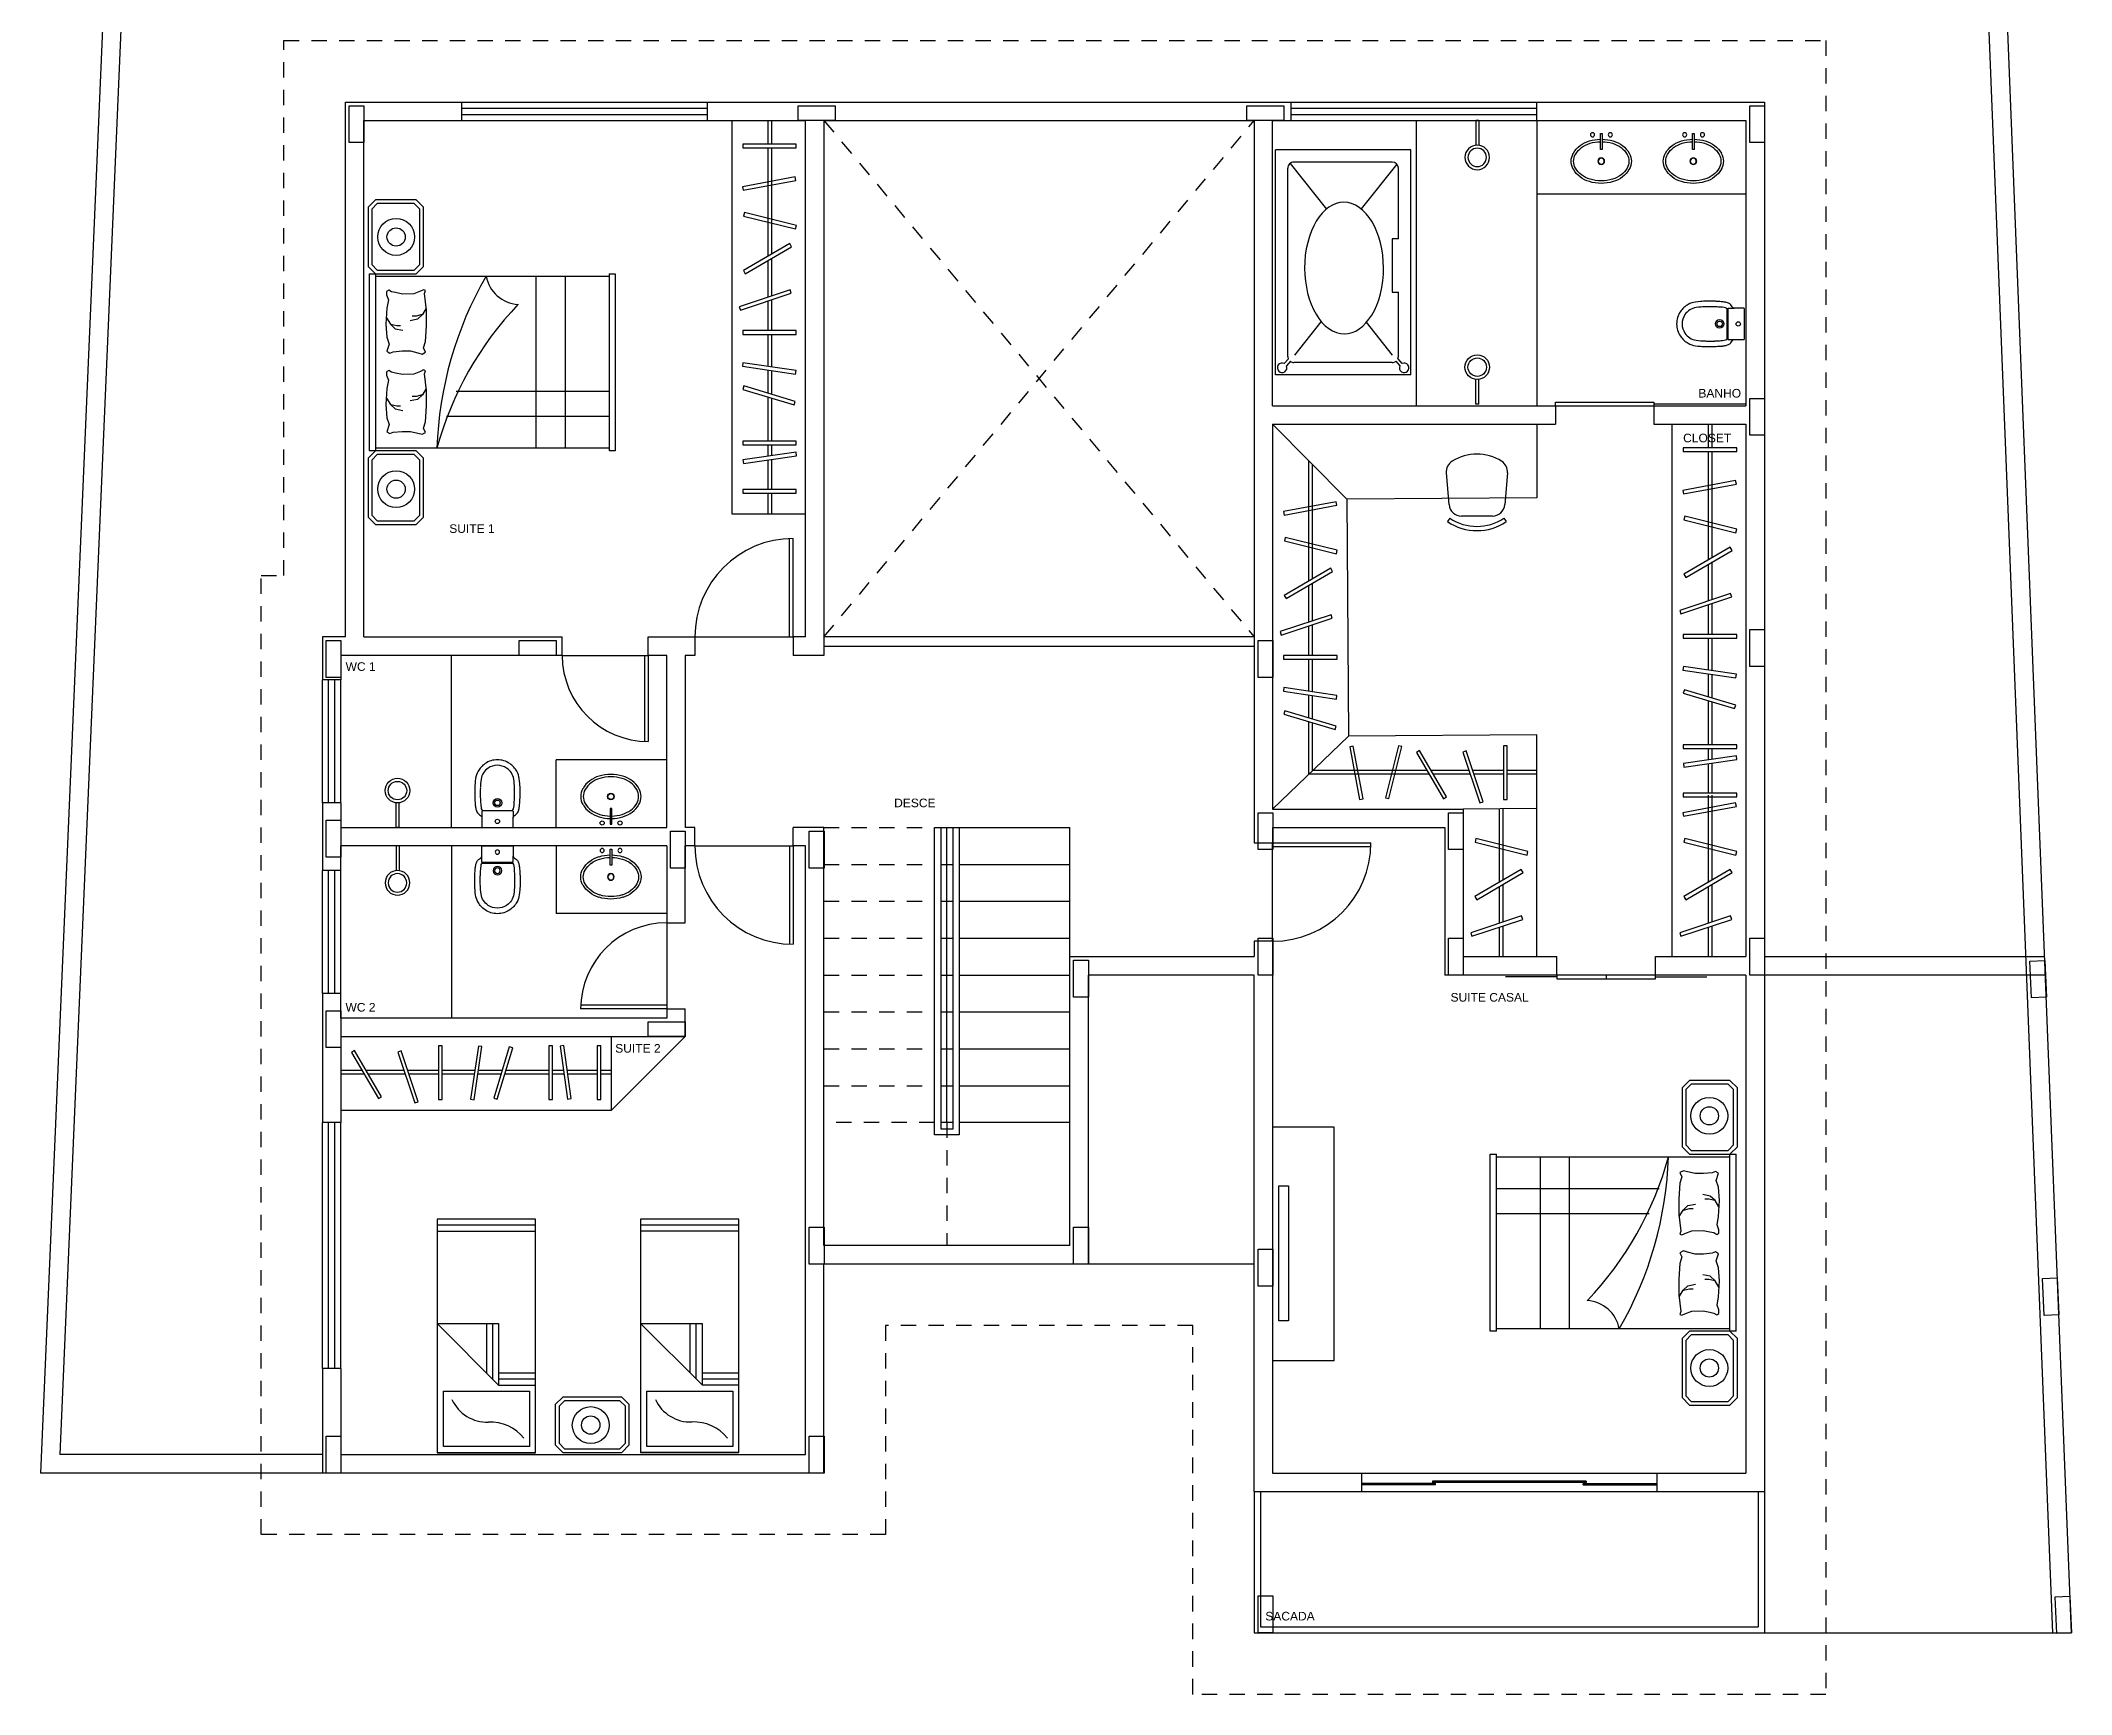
# Model space of a CAD drawing. Header units: millimetres. Extents: x 2822.4 to 2879.8, y 452.9 to 486.4.
# Drawn here: x 2843.5 to 2860.02, y 460.89 to 474.34 of the extents above; entities that cross this region are included whole.
import ezdxf

# ---------------------------------------------------------------- set-up
doc = ezdxf.new("R2010")
doc.units = ezdxf.units.MM
doc.linetypes.add('HIDDEN', pattern=[9.525, 6.35, -3.175])
doc.linetypes.add('HIDDEN2', pattern=[0.1875, 0.125, -0.0625])
for name, color, linetype in [('A-ALVENARIA', 252, 'Continuous'), ('A-esquadrias', 253, 'Continuous'), ('A-MOBILIÁRIO', 251, 'Continuous'), ('A-projeção', 253, 'HIDDEN'), ('A-TEXTO', 7, 'Continuous')]:
    doc.layers.add(name, color=color, linetype=linetype)
doc.styles.get("Standard").update_dxf_attribs({"font": 'arial.ttf'})

msp = doc.modelspace()

# ---------------------------------------------------------------- texts
at = {"layer": 'A-TEXTO'}
for s, p in [('BANHO', (2856.981, 471.435)), ('CLOSET', (2856.857, 471.071)), ('SUITE 1', (2846.82, 470.334)), ('WC 1', (2845.977, 469.212)), ('DESCE', (2850.439, 468.103)), ('WC 2', (2845.976, 466.441)), ('SUITE CASAL', (2854.965, 466.522)), ('SUITE 2', (2848.17, 466.107)), ('SACADA', (2853.458, 461.489))]:
    msp.add_text(s, height=0.07, dxfattribs=at).set_placement(p)

# ---------------------------------------------------------------- blocks, each defined once
blk = doc.blocks.new('Bacia01')
at = {"layer": 'A-MOBILIÁRIO'}
blk.add_line((0.135, -0.122), (0.135, 0.122), dxfattribs=at)
blk.add_lwpolyline([(0.551, 0, 0.151271), (0.52, 0.1, 0.125962), (0.457, 0.158, 0.09008), (0.398, 0.178), (0.378, 0.18), (0.358, 0.182, 0.004685), (0.331, 0.184, 0.00925), (0.317, 0.184, 0.000115), (0.279, 0.184, 0.002343), (0.278, 0.185, 0.000782), (0.265, 0.185, 0.001444), (0.258, 0.185, 0.004804), (0.247, 0.184, 0.005206), (0.238, 0.184, 0.005188), (0.229, 0.183, 0.002211), (0.207, 0.182, 0.001932), (0.199, 0.181, 0.000736), (0.178, 0.18, 0.008336), (0.173, 0.179, 0.001408), (0.158, 0.177, 0.000457), (0.153, 0.176, 0.054722), (0.144, 0.174, 0.029037), (0.128, 0.168, 0.123774), (0.098, 0.138, -0.261182), (0.082, 0.128), (0.005, 0.128, 0.439555), (0, 0.123), (0, 0), (0, -0.123, 0.439555), (0.005, -0.128), (0.082, -0.128, -0.261182), (0.098, -0.138, 0.123774), (0.128, -0.168, 0.029037), (0.144, -0.174, 0.054722), (0.153, -0.176, 0.000457), (0.158, -0.177, 0.001408), (0.173, -0.179, 0.008336), (0.178, -0.18, 0.000736), (0.199, -0.181, 0.001932), (0.207, -0.182, 0.002211), (0.229, -0.183, 0.005188), (0.238, -0.184, 0.005206), (0.247, -0.184, 0.004804), (0.258, -0.185, 0.001444), (0.265, -0.185, 0.000782), (0.278, -0.185, 0.002343), (0.279, -0.184, 0.000115), (0.317, -0.184, 0.00925), (0.331, -0.184, 0.004685), (0.358, -0.182), (0.378, -0.18), (0.398, -0.178, 0.09008), (0.457, -0.158, 0.125962), (0.52, -0.1, 0.151271)], format="xyb", close=True, dxfattribs=at)
for points in [[(0.135, 0.122, 0.385098), (0.13, 0.128), (0.129, 0.128), (0.082, 0.128)], [(0.506, 0, 0.152133), (0.483, 0.075, 0.000372), (0.483, 0.075, 0.213243), (0.392, 0.133), (0.373, 0.136), (0.354, 0.137, 0.00456), (0.329, 0.139, 0.00925), (0.317, 0.139, 0.000115), (0.279, 0.14, 0.002343), (0.277, 0.14, 0.000782), (0.265, 0.14, 0.001444), (0.258, 0.14, 0.004804), (0.248, 0.14, 0.005206), (0.24, 0.139, 0.005188), (0.232, 0.139, 0.002211), (0.211, 0.137, 0.001932), (0.203, 0.137, 0.000736), (0.181, 0.135, 0.008336), (0.178, 0.135, 0.002483), (0.152, 0.131, 0.380805), (0.139, 0.117), (0.139, 0), (0.139, -0.117, 0.380805), (0.152, -0.131, 0.002483), (0.178, -0.135, 0.008336), (0.181, -0.135, 0.000736), (0.203, -0.137, 0.001932), (0.211, -0.137, 0.002211), (0.232, -0.139, 0.005188), (0.24, -0.139, 0.005206), (0.248, -0.14, 0.004804), (0.258, -0.14, 0.001444), (0.265, -0.14, 0.000782), (0.277, -0.14, 0.002343), (0.279, -0.14, 0.000115), (0.317, -0.139, 0.00925), (0.329, -0.139, 0.00456), (0.354, -0.137), (0.373, -0.136), (0.392, -0.133, 0.213243), (0.483, -0.075, 0.000372), (0.483, -0.075, 0.152133), (0.506, 0)], [(0.135, -0.122, -0.385098), (0.13, -0.128), (0.129, -0.128), (0.082, -0.128)]]:
    blk.add_lwpolyline(points, format="xyb", dxfattribs=at)
for centre, radius in [((0.05, 0), 0.0175), ((0.201, 0), 0.035), ((0.201, 0), 0.0225)]:
    blk.add_circle(centre, radius, dxfattribs=at)
blk = doc.blocks.new('Chuveiro02')
at = {"layer": 'A-MOBILIÁRIO'}
for p, q in [((-0.013, 0), (0.012, 0)), ((-0.013, 0), (-0.013, -0.201)), ((0.012, 0), (0.012, -0.201))]:
    blk.add_line(p, q, dxfattribs=at)
for radius in [0.1, 0.075]:
    blk.add_circle((0, -0.3), radius, dxfattribs=at)
blk = doc.blocks.new('LAVEMBUT')
at = {"layer": 'A-MOBILIÁRIO'}
for p, q in [((0.8, 21.6), (-0.5, 21.6)), ((-0.5, 21.6), (-0.5, 8.7)), ((0.8, 8.7), (0.8, 21.6)), ((-0.5, 8.7), (0.8, 8.7))]:
    blk.add_line(p, q, dxfattribs=at)
for centre, radius in [((-7.2, 20.6), 1.69), ((7.3, 20.6), 1.69), ((0.2, -0.9), 2.74), ((0.2, -0.9), 2.44)]:
    blk.add_circle(centre, radius, dxfattribs=at)
for centre, radius, start, end in [((0.2, -16.2), 33.2, 91.1974, 106.9261), ((0.2, -16.2), 33.2, 73.0739, 88.8344), ((-10.9, -0.9), 13.4, 150.5861, 180), ((-5.6, -3.9), 19.5, 126.3045, 150.5861), ((-10.9, -0.9), 11.4, 150.5861, 180), ((-5.6, -3.9), 17.5, 126.3045, 150.5861), ((-2.1, -8.7), 25.4, 106.9261, 126.3045), ((-2.1, -8.7), 23.4, 106.9261, 126.3045), ((0.2, -16.2), 31.2, 91.2741, 106.9261), ((0.2, -16.2), 31.2, 73.0739, 88.7598), ((2.4, -8.7), 23.4, 53.6955, 73.0739), ((2.4, -8.7), 25.4, 53.6955, 73.0739), ((5.9, -3.9), 17.5, 29.4139, 53.6955), ((5.9, -3.9), 19.5, 29.4139, 53.6955), ((11.3, -0.9), 11.4, 0, 29.4139), ((11.3, -0.9), 13.4, 0, 29.4139), ((-10.9, -0.9), 13.4, 180, 209.4139), ((-5.6, 2.1), 19.5, 209.4139, 233.6955), ((-10.9, -0.9), 11.4, 180, 209.4139), ((-5.6, 2.1), 17.5, 209.4139, 233.6955), ((-2.1, 6.8), 25.4, 233.6955, 253.0739), ((-2.1, 6.8), 23.4, 233.6955, 253.0739), ((0.2, 14.3), 31.2, 253.0739, 270), ((0.2, 14.3), 31.2, 270, 286.9261), ((2.4, 6.8), 23.4, 286.9261, 306.3045), ((2.4, 6.8), 25.4, 286.9261, 306.3045), ((5.9, 2.1), 17.5, 306.3045, 330.5861), ((5.9, 2.1), 19.5, 306.3045, 330.5861), ((11.3, -0.9), 11.4, 330.5861, 0), ((11.3, -0.9), 13.4, 330.5861, 0), ((0.2, 14.3), 33.2, 253.0739, 270), ((0.2, 14.3), 33.2, 270, 286.9261)]:
    blk.add_arc(centre, radius, start, end, dxfattribs=at)
blk = doc.blocks.new('Cadeira_002')
at = {"layer": 'A-MOBILIÁRIO'}
for p, q in [((-0.913, -0.027), (-0.399, -0.072)), ((-0.213, -0.274), (-0.213, -0.776)), ((-0.179, -0.085), (-0.123, -0.047)), ((-0.913, -1.023), (-0.399, -0.979)), ((-0.179, -0.965), (-0.123, -1.004))]:
    blk.add_line(p, q, dxfattribs=at)
for centre, radius, start, end in [((-0.45, -0.525), 0.768, 148.407, 211.593), ((-0.931, -0.23), 0.203, 85.0303, 148.407), ((-0.416, -0.274), 0.203, 0, 85.0303), ((-0.822, -0.525), 0.779, 325.6197, 34.3803), ((-0.822, -0.525), 0.847, 325.6197, 34.3803), ((-0.931, -0.821), 0.203, 211.593, 274.9697), ((-0.416, -0.776), 0.203, 274.9697, 0)]:
    blk.add_arc(centre, radius, start, end, dxfattribs=at)
blk = doc.blocks.new('cama')
at = {"layer": 'A-MOBILIÁRIO'}
for p, q in [((1.98, -0.01), (0.54, -0.01)), ((0.54, -0.06), (0.54, -0.01)), ((1.98, -0.06), (0.54, -0.06)), ((0.56, -1.96), (0.56, -0.06)), ((1.96, -0.06), (1.96, -1.96)), ((1.98, -0.01), (1.98, -0.06)), ((0.818, -1.96), (0.818, -0.637)), ((1.023, -1.96), (1.023, -0.717)), ((1.96, -1.364), (0.56, -1.364)), ((1.96, -1.602), (0.56, -1.602)), ((1.98, -1.96), (0.54, -1.96)), ((0.54, -2.01), (0.54, -1.96)), ((1.98, -1.96), (1.98, -2.01)), ((1.98, -2.01), (0.54, -2.01))]:
    blk.add_line(p, q, dxfattribs=at)
for points in [[(0, -0.45), (0.48, -0.45), (0.54, -0.39), (0.54, -0.06), (0.48, 0), (0, 0), (-0.06, -0.06), (-0.06, -0.39)], [(0.015, -0.42), (0.465, -0.42), (0.51, -0.375), (0.51, -0.075), (0.465, -0.03), (0.015, -0.03), (-0.03, -0.075), (-0.03, -0.375)], [(2.04, -0.45), (2.52, -0.45), (2.58, -0.39), (2.58, -0.06), (2.52, 0), (2.04, 0), (1.98, -0.06), (1.98, -0.39)], [(2.055, -0.42), (2.505, -0.42), (2.55, -0.375), (2.55, -0.075), (2.505, -0.03), (2.055, -0.03), (2.01, -0.075), (2.01, -0.375)]]:
    blk.add_lwpolyline(points, close=True, dxfattribs=at)
for points in [[(0.754, -0.171), (0.695, -0.153), (0.68, -0.178), (0.692, -0.205), (0.698, -0.276), (0.698, -0.344), (0.683, -0.405), (0.674, -0.439), (0.689, -0.467), (0.723, -0.451), (0.775, -0.467), (0.902, -0.476), (1.031, -0.476), (1.166, -0.46), (1.191, -0.467), (1.197, -0.451), (1.185, -0.427), (1.163, -0.371), (1.16, -0.279), (1.172, -0.224), (1.178, -0.19), (1.194, -0.168), (1.181, -0.15), (1.154, -0.15), (1.114, -0.165), (1.046, -0.153), (0.917, -0.144), (0.809, -0.153), (0.754, -0.171)], [(0.969, -0.15), (0.917, -0.181), (0.88, -0.221), (0.868, -0.282)], [(1.407, -0.171), (1.349, -0.153), (1.333, -0.178), (1.346, -0.205), (1.352, -0.276), (1.352, -0.344), (1.336, -0.405), (1.327, -0.439), (1.343, -0.467), (1.376, -0.451), (1.429, -0.467), (1.555, -0.476), (1.684, -0.476), (1.819, -0.46), (1.844, -0.467), (1.85, -0.451), (1.838, -0.427), (1.816, -0.371), (1.813, -0.279), (1.826, -0.224), (1.832, -0.19), (1.847, -0.168), (1.835, -0.15), (1.807, -0.15), (1.767, -0.165), (1.699, -0.153), (1.57, -0.144), (1.463, -0.153), (1.407, -0.171)], [(1.622, -0.15), (1.57, -0.181), (1.533, -0.221), (1.521, -0.282)], [(0.917, -0.184), (0.905, -0.233), (0.905, -0.264)], [(1.57, -0.184), (1.558, -0.233), (1.558, -0.264)], [(1.046, -0.473), (0.994, -0.442), (0.957, -0.402), (0.945, -0.341)], [(0.994, -0.439), (0.981, -0.39), (0.981, -0.359)], [(1.699, -0.473), (1.647, -0.442), (1.61, -0.402), (1.598, -0.341)], [(1.647, -0.439), (1.635, -0.39), (1.635, -0.359)]]:
    blk.add_lwpolyline(points, dxfattribs=at)
for centre, radius in [((0.228, -0.228), 0.15), ((0.228, -0.228), 0.0743), ((2.279, -0.228), 0.15), ((2.279, -0.228), 0.0743)]:
    blk.add_circle(centre, radius, dxfattribs=at)
for centre, radius, start, end in [((0.468, -3.533), 2.974, 59.8866, 88.2226), ((-0.164, -3.213), 2.75, 46.4367, 74.7234), ((2.01, -1.236), 0.28, 100.3543, 176.7862)]:
    blk.add_arc(centre, radius, start, end, dxfattribs=at)
blk = doc.blocks.new('BANHEIRA')
for p, q in [((-17.594, 12.452), (-17.594, 11.352)), ((-15.764, 12.452), (-17.594, 12.452)), ((-15.764, 12.452), (-15.764, 11.352)), ((-17.494, 12.302), (-17.494, 11.502)), ((-17.478, 12.339), (-17.113, 12.049)), ((-16.871, 12.352), (-17.444, 12.352)), ((-16.871, 12.352), (-16.871, 12.301)), ((-16.871, 12.301), (-16.437, 12.301)), ((-15.914, 12.352), (-16.437, 12.352)), ((-16.437, 12.301), (-16.437, 12.352)), ((-15.924, 12.305), (-16.191, 12.092)), ((-15.894, 12.348), (-15.856, 12.381)), ((-15.874, 12.332), (-15.838, 12.364)), ((-15.864, 12.302), (-15.864, 11.502)), ((-17.483, 11.471), (-17.112, 11.767)), ((-15.924, 11.51), (-16.195, 11.725)), ((-15.914, 11.452), (-17.444, 11.452)), ((-15.894, 11.457), (-15.856, 11.424)), ((-15.874, 11.473), (-15.838, 11.441)), ((-15.764, 11.352), (-17.594, 11.352))]:
    blk.add_line(p, q)
for centre, radius, start, end in [((-15.821, 12.399), 0.0384, 245.1462, 206.6734), ((-17.444, 12.302), 0.05, 90, 180), ((-15.914, 12.302), 0.05, 66.0176, 90), ((-15.914, 12.302), 0.05, 0, 36.2906), ((-17.444, 11.502), 0.05, 180, 270), ((-15.914, 11.502), 0.05, 270, 293.9824), ((-15.914, 11.502), 0.05, 323.7094, 0), ((-15.821, 11.406), 0.0384, 153.3266, 114.8538)]:
    blk.add_arc(centre, radius, start, end)
blk.add_ellipse((-16.632, 11.91), major_axis=(-0.535, -0.002), ratio=0.600037, start_param=-1.87109, end_param=4.411808)
blk = doc.blocks.new('BANHEIRA110x180')
at = {"layer": 'A-MOBILIÁRIO', "xscale": 100, "yscale": 100, "zscale": 100, "rotation": 270}
blk.add_blockref('BANHEIRA', (-1245.2, -1759.4), dxfattribs=at)
blk = doc.blocks.new('Cama1-80')
for p, q in [((0, 40), (-190, 40)), ((-190, 40), (-190, -40)), ((-185, 40), (-185, -40)), ((-180, 40), (-180, -40)), ((-65, 10), (-65, 40)), ((-60, 10), (-60, 40)), ((-55, 10), (-55, 40)), ((-50, -35), (-50, 35)), ((-50, 35), (-5, 35)), ((-5, 35), (-5, -35)), ((0, -40), (0, 40)), ((0, 40), (0, -40)), ((-55, 10), (-105, -40)), ((-105, -40), (-105, 10)), ((-105, 10), (-55, 10)), ((-105, 5), (-60, 5)), ((-105, 0), (-65, 0)), ((-190, -40), (0, -40)), ((-5, -35), (-50, -35))]:
    blk.add_line(p, q)
for centre, radius, start, end in [((10.3, 3.1), 35.3, 128.9368, 182.1227), ((-56.4, 0.6), 31.5, 294.7123, 2.1227)]:
    blk.add_arc(centre, radius, start, end)
blk = doc.blocks.new('P12X30V')
at = {"layer": 'A-ALVENARIA'}
for p, q in [((-0.06, 0.15), (0.06, 0.15)), ((-0.06, -0.15), (-0.06, 0.15)), ((0.06, 0.15), (0.06, -0.15)), ((0.06, -0.15), (-0.06, -0.15))]:
    blk.add_line(p, q, dxfattribs=at)

# ---------------------------------------------------------------- hatches: boundary and pattern name
at = {"layer": 'A-TEXTO', "true_color": 0x000000}
h = msp.add_hatch(dxfattribs=at)
h.set_pattern_fill('AR-BRELM', color=18, scale=0.5)
h.paths.add_polyline_path([(2855.504, 461.388), (2855.504, 462.538), (2855.454, 462.538), (2855.454, 461.438), (2851.404, 461.438), (2851.404, 462.538), (2851.354, 462.538), (2851.354, 461.388)])

# ---------------------------------------------------------------- linework, layer by layer
at = {"layer": 'A-ALVENARIA'}
for p, q in [((2844.508, 486.359), (2843.496, 462.688)), ((2860.015, 461.388), (2859.022, 486.364)), ((2845.975, 469.488), (2845.975, 473.838)), ((2845.975, 473.838), (2846.922, 473.838)), ((2846.922, 473.688), (2846.922, 473.838)), ((2848.922, 473.838), (2853.668, 473.838)), ((2848.922, 473.688), (2848.922, 473.838)), ((2853.668, 473.688), (2853.668, 473.838)), ((2855.668, 473.838), (2857.518, 473.838)), ((2855.668, 473.688), (2855.668, 473.838)), ((2857.518, 473.838), (2857.518, 462.538)), ((2846.125, 469.488), (2846.125, 473.688)), ((2846.125, 473.688), (2846.922, 473.688)), ((2848.922, 473.688), (2849.718, 473.688)), ((2849.718, 469.488), (2849.718, 473.688)), ((2849.868, 473.688), (2853.368, 473.688)), ((2849.868, 473.688), (2849.868, 469.338)), ((2853.368, 473.688), (2853.368, 467.813)), ((2853.518, 473.688), (2853.668, 473.688)), ((2853.518, 471.368), (2853.518, 473.688)), ((2855.668, 473.688), (2857.368, 473.688)), ((2857.368, 473.688), (2857.368, 471.368)), ((2853.518, 471.368), (2855.818, 471.368)), ((2855.818, 471.368), (2855.818, 471.218)), ((2856.618, 471.368), (2857.368, 471.368)), ((2856.618, 471.368), (2856.618, 471.218)), ((2853.518, 471.218), (2855.818, 471.218)), ((2853.518, 471.218), (2853.518, 468.088)), ((2856.618, 471.218), (2857.368, 471.218)), ((2845.975, 469.488), (2845.789, 469.488)), ((2845.789, 469.488), (2845.789, 469.138)), ((2846.125, 469.488), (2847.739, 469.488)), ((2847.739, 469.338), (2847.739, 469.488)), ((2848.439, 469.488), (2848.818, 469.488)), ((2848.439, 469.338), (2848.439, 469.488)), ((2848.818, 469.488), (2848.818, 469.338)), ((2849.718, 469.488), (2849.618, 469.488)), ((2849.618, 469.488), (2849.618, 469.338)), ((2847.739, 469.338), (2845.939, 469.338)), ((2845.939, 469.338), (2845.939, 469.138)), ((2848.589, 469.338), (2848.439, 469.338)), ((2848.589, 467.938), (2848.589, 469.338)), ((2848.739, 469.338), (2848.739, 467.938)), ((2848.818, 469.338), (2848.739, 469.338)), ((2849.868, 469.338), (2849.618, 469.338)), ((2845.939, 469.138), (2845.789, 469.138)), ((2845.789, 468.138), (2845.789, 467.938)), ((2845.939, 468.138), (2845.789, 468.138)), ((2845.939, 468.138), (2845.939, 467.938)), ((2853.518, 468.088), (2855.068, 468.088)), ((2855.068, 468.088), (2855.068, 466.888)), ((2845.789, 467.938), (2845.789, 467.588)), ((2845.939, 467.938), (2848.589, 467.938)), ((2848.818, 467.938), (2848.739, 467.938)), ((2848.818, 467.788), (2848.818, 467.938)), ((2849.868, 467.938), (2849.618, 467.938)), ((2849.618, 467.788), (2849.618, 467.938)), ((2849.868, 464.538), (2849.868, 467.938)), ((2850.868, 465.538), (2850.868, 467.938)), ((2850.868, 467.938), (2851.868, 467.938)), ((2851.868, 464.538), (2851.868, 467.938)), ((2853.518, 467.938), (2853.518, 467.813)), ((2853.518, 467.938), (2854.918, 467.938)), ((2854.918, 467.938), (2854.918, 466.738)), ((2848.589, 467.788), (2845.939, 467.788)), ((2845.939, 467.588), (2845.939, 467.788)), ((2848.589, 467.788), (2848.589, 467.163)), ((2848.818, 467.788), (2848.739, 467.788)), ((2848.739, 467.163), (2848.739, 467.788)), ((2849.718, 467.788), (2849.618, 467.788)), ((2849.718, 462.838), (2849.718, 467.788)), ((2853.368, 467.813), (2853.518, 467.813)), ((2845.939, 467.588), (2845.789, 467.588)), ((2850.818, 467.638), (2850.918, 467.638)), ((2850.968, 467.638), (2851.868, 467.638)), ((2850.818, 467.338), (2850.918, 467.338)), ((2850.968, 467.338), (2851.868, 467.338)), ((2848.589, 467.163), (2848.739, 467.163)), ((2850.818, 467.038), (2850.918, 467.038)), ((2850.968, 467.038), (2851.868, 467.038)), ((2853.368, 467.013), (2853.368, 466.888)), ((2853.518, 467.013), (2853.368, 467.013)), ((2853.518, 467.013), (2853.518, 462.688)), ((2851.868, 466.888), (2853.368, 466.888)), ((2855.068, 466.888), (2855.831, 466.888)), ((2855.831, 466.738), (2855.831, 466.888)), ((2856.631, 466.888), (2857.368, 466.888)), ((2856.631, 466.738), (2856.631, 466.888)), ((2857.518, 466.888), (2859.796, 466.888)), ((2850.818, 466.738), (2850.918, 466.738)), ((2850.968, 466.738), (2851.868, 466.738)), ((2853.368, 466.738), (2852.018, 466.738)), ((2852.018, 466.738), (2852.018, 464.388)), ((2853.368, 462.538), (2853.368, 466.738)), ((2855.831, 466.738), (2854.918, 466.738)), ((2857.368, 466.738), (2856.631, 466.738)), ((2857.368, 466.738), (2857.368, 462.688)), ((2859.802, 466.738), (2857.518, 466.738)), ((2845.789, 466.588), (2845.789, 465.538)), ((2845.939, 466.588), (2845.789, 466.588)), ((2845.939, 466.388), (2845.939, 466.588)), ((2848.589, 466.388), (2845.939, 466.388)), ((2848.589, 466.463), (2848.589, 466.388)), ((2848.589, 466.463), (2848.739, 466.463)), ((2848.739, 466.238), (2848.739, 466.463)), ((2850.818, 466.438), (2850.918, 466.438)), ((2850.968, 466.438), (2851.868, 466.438)), ((2845.939, 466.238), (2848.739, 466.238)), ((2845.939, 466.238), (2845.939, 465.538)), ((2850.818, 466.138), (2850.918, 466.138)), ((2850.968, 466.138), (2851.868, 466.138)), ((2850.818, 465.838), (2850.918, 465.838)), ((2850.968, 465.838), (2851.868, 465.838)), ((2845.939, 465.538), (2845.789, 465.538)), ((2850.918, 465.538), (2850.818, 465.538)), ((2851.868, 465.538), (2850.968, 465.538)), ((2851.868, 464.538), (2849.868, 464.538)), ((2849.868, 462.688), (2849.868, 464.388)), ((2853.368, 464.388), (2849.868, 464.388)), ((2845.789, 463.538), (2845.789, 462.688)), ((2845.939, 463.538), (2845.789, 463.538)), ((2845.939, 463.538), (2845.939, 462.838)), ((2845.789, 462.838), (2843.653, 462.838)), ((2845.939, 462.838), (2849.718, 462.838)), ((2845.789, 462.688), (2843.496, 462.688)), ((2849.868, 462.688), (2845.789, 462.688)), ((2853.368, 462.538), (2854.243, 462.538)), ((2853.518, 462.688), (2854.243, 462.688)), ((2854.243, 462.538), (2854.243, 462.688)), ((2856.643, 462.688), (2857.368, 462.688)), ((2856.643, 462.688), (2856.643, 462.538)), ((2856.643, 462.538), (2857.518, 462.538)), ((2857.518, 461.388), (2860.015, 461.388))]:
    msp.add_line(p, q, dxfattribs=at)
msp.add_lwpolyline([(2859.865, 461.388), (2858.878, 486.214), (2844.652, 486.209), (2843.653, 462.838)], dxfattribs=at)
at = {"layer": 'A-esquadrias'}
for p, q in [((2846.922, 473.838), (2848.922, 473.838)), ((2846.922, 473.788), (2848.922, 473.788)), ((2853.668, 473.838), (2855.668, 473.838)), ((2853.668, 473.788), (2855.668, 473.788)), ((2846.922, 473.738), (2848.922, 473.738)), ((2846.922, 473.688), (2848.922, 473.688)), ((2853.668, 473.738), (2855.668, 473.738)), ((2853.668, 473.688), (2855.668, 473.688)), ((2855.818, 471.368), (2855.818, 471.398)), ((2855.818, 471.398), (2856.618, 471.398)), ((2855.818, 471.368), (2856.618, 471.368)), ((2856.618, 471.398), (2856.618, 471.368)), ((2856.618, 471.383), (2857.368, 471.383)), ((2849.588, 469.488), (2849.588, 470.287)), ((2849.618, 469.488), (2849.618, 470.288)), ((2848.818, 469.488), (2849.618, 469.488)), ((2853.368, 469.488), (2849.868, 469.488)), ((2846.839, 467.938), (2846.839, 469.338)), ((2847.739, 469.338), (2848.439, 469.338)), ((2848.409, 469.338), (2848.409, 468.638)), ((2848.439, 469.338), (2848.439, 468.638)), ((2849.868, 469.413), (2853.368, 469.413)), ((2845.789, 468.138), (2845.789, 469.138)), ((2845.839, 468.138), (2845.839, 469.138)), ((2845.889, 468.138), (2845.889, 469.138)), ((2845.939, 468.138), (2845.939, 469.138)), ((2846.839, 467.788), (2846.839, 466.388)), ((2848.818, 467.788), (2849.618, 467.788)), ((2849.588, 467.788), (2849.588, 466.988)), ((2849.618, 467.788), (2849.618, 466.988)), ((2853.518, 467.013), (2853.518, 467.813)), ((2853.518, 467.813), (2854.318, 467.813)), ((2853.518, 467.783), (2854.318, 467.783)), ((2845.789, 466.588), (2845.789, 467.588)), ((2845.839, 466.588), (2845.839, 467.588)), ((2845.889, 466.588), (2845.889, 467.588)), ((2845.939, 466.588), (2845.939, 467.588)), ((2848.589, 467.163), (2848.589, 466.463)), ((2855.831, 466.723), (2855.411, 466.723)), ((2855.831, 466.738), (2855.831, 466.708)), ((2856.631, 466.738), (2855.831, 466.738)), ((2855.831, 466.708), (2856.631, 466.708)), ((2856.231, 466.738), (2856.231, 466.708)), ((2856.631, 466.708), (2856.631, 466.738)), ((2856.631, 466.723), (2857.051, 466.723)), ((2848.589, 466.493), (2847.889, 466.493)), ((2848.589, 466.463), (2847.889, 466.463)), ((2845.789, 463.538), (2845.789, 465.538)), ((2845.839, 463.538), (2845.839, 465.538)), ((2845.889, 463.538), (2845.889, 465.538)), ((2845.939, 463.538), (2845.939, 465.538)), ((2853.368, 462.538), (2853.368, 461.388)), ((2853.418, 462.538), (2853.418, 461.438)), ((2854.243, 462.688), (2856.643, 462.688)), ((2854.843, 462.604), (2854.243, 462.604)), ((2854.843, 462.592), (2854.243, 462.592)), ((2854.243, 462.538), (2856.643, 462.538)), ((2856.067, 462.622), (2854.819, 462.622)), ((2854.819, 462.622), (2854.819, 462.61)), ((2856.067, 462.61), (2854.819, 462.61)), ((2854.843, 462.592), (2854.843, 462.604)), ((2855.443, 462.622), (2855.443, 462.61)), ((2856.043, 462.604), (2856.643, 462.604)), ((2856.043, 462.592), (2856.043, 462.604)), ((2856.043, 462.592), (2856.643, 462.592)), ((2856.067, 462.622), (2856.067, 462.61)), ((2857.468, 462.538), (2857.468, 461.438)), ((2857.518, 462.538), (2857.518, 461.388)), ((2853.368, 461.388), (2857.518, 461.388)), ((2853.418, 461.438), (2857.468, 461.438))]:
    msp.add_line(p, q, dxfattribs=at)
msp.add_lwpolyline([(2850.818, 467.938), (2850.818, 465.488), (2850.918, 465.488), (2850.918, 467.938), (2850.968, 467.938), (2850.968, 465.438), (2850.768, 465.438), (2850.768, 467.938), (2850.818, 467.938)], dxfattribs=at)
for centre, radius, start, end in [((2849.618, 469.488), 0.8, 90, 180), ((2848.439, 469.338), 0.7, 180, 270), ((2849.618, 467.788), 0.8, 180, 270), ((2853.518, 467.813), 0.8, 270, 0), ((2848.589, 466.463), 0.7, 90, 180)]:
    msp.add_arc(centre, radius, start, end, dxfattribs=at)
at = {"layer": 'A-MOBILIÁRIO'}
for p, q in [((2849.118, 473.688), (2849.118, 470.488)), ((2849.413, 473.497), (2849.413, 473.688)), ((2849.443, 473.497), (2849.443, 473.688)), ((2854.686, 473.688), (2854.686, 471.368)), ((2855.668, 473.688), (2855.668, 471.368)), ((2849.413, 472.585), (2849.413, 473.467)), ((2849.443, 472.602), (2849.443, 473.467)), ((2857.368, 473.088), (2855.668, 473.088)), ((2849.413, 472.251), (2849.413, 472.55)), ((2849.443, 472.261), (2849.443, 472.568)), ((2849.413, 471.979), (2849.413, 472.22)), ((2849.443, 471.979), (2849.443, 472.23)), ((2849.413, 471.688), (2849.413, 471.949)), ((2849.443, 471.684), (2849.443, 471.949)), ((2849.413, 471.47), (2849.413, 471.658)), ((2849.443, 471.461), (2849.443, 471.654)), ((2849.413, 471.08), (2849.413, 471.439)), ((2849.443, 471.08), (2849.443, 471.43)), ((2854.122, 470.608), (2853.518, 471.218)), ((2855.668, 471.218), (2855.668, 470.618)), ((2856.768, 466.888), (2856.768, 471.218)), ((2857.063, 471.027), (2857.063, 471.218)), ((2857.093, 471.027), (2857.093, 471.218)), ((2857.368, 471.218), (2857.368, 466.888)), ((2849.413, 470.958), (2849.413, 471.051)), ((2849.443, 470.962), (2849.443, 471.051)), ((2857.063, 470.115), (2857.063, 470.997)), ((2857.093, 470.132), (2857.093, 470.997)), ((2849.413, 470.688), (2849.413, 470.928)), ((2849.443, 470.688), (2849.443, 470.932)), ((2853.813, 469.943), (2853.813, 470.92)), ((2853.843, 469.96), (2853.843, 470.89)), ((2849.413, 470.488), (2849.413, 470.658)), ((2849.443, 470.488), (2849.443, 470.658)), ((2849.118, 470.488), (2849.718, 470.488)), ((2855.668, 470.618), (2854.122, 470.608)), ((2854.122, 470.608), (2854.134, 468.682)), ((2857.063, 469.781), (2857.063, 470.08)), ((2857.093, 469.791), (2857.093, 470.098)), ((2853.813, 469.609), (2853.813, 469.909)), ((2853.843, 469.619), (2853.843, 469.926)), ((2857.063, 469.509), (2857.063, 469.75)), ((2857.093, 469.509), (2857.093, 469.76)), ((2853.813, 469.337), (2853.813, 469.578)), ((2853.843, 469.337), (2853.843, 469.588)), ((2857.063, 469.218), (2857.063, 469.479)), ((2857.093, 469.214), (2857.093, 469.479)), ((2853.813, 469.046), (2853.813, 469.307)), ((2853.843, 469.042), (2853.843, 469.307)), ((2857.063, 469), (2857.063, 469.188)), ((2857.093, 468.991), (2857.093, 469.184)), ((2853.813, 468.829), (2853.813, 469.017)), ((2853.843, 468.82), (2853.843, 469.012)), ((2857.063, 468.61), (2857.063, 468.969)), ((2857.093, 468.61), (2857.093, 468.96)), ((2853.518, 468.088), (2854.134, 468.682)), ((2853.813, 468.372), (2853.813, 468.798)), ((2853.843, 468.401), (2853.843, 468.789)), ((2855.668, 468.692), (2854.134, 468.682)), ((2855.668, 466.888), (2855.668, 468.692)), ((2848.589, 468.488), (2847.689, 468.488)), ((2847.689, 467.938), (2847.689, 468.488)), ((2857.063, 468.488), (2857.063, 468.581)), ((2857.093, 468.492), (2857.093, 468.581)), ((2854.79, 468.372), (2853.813, 468.372)), ((2854.773, 468.402), (2853.844, 468.402)), ((2855.114, 468.402), (2854.807, 468.402)), ((2855.124, 468.372), (2854.825, 468.372)), ((2855.396, 468.402), (2855.145, 468.402)), ((2855.396, 468.372), (2855.155, 468.372)), ((2855.668, 468.402), (2855.426, 468.402)), ((2855.668, 468.372), (2855.426, 468.372)), ((2857.063, 468.218), (2857.063, 468.458)), ((2857.093, 468.218), (2857.093, 468.462)), ((2857.063, 467.493), (2857.063, 468.202)), ((2857.093, 467.511), (2857.093, 468.202)), ((2855.668, 468.092), (2855.068, 468.088)), ((2855.363, 467.493), (2855.363, 468.09)), ((2855.393, 467.511), (2855.393, 468.09)), ((2847.689, 467.788), (2847.689, 467.238)), ((2855.363, 467.16), (2855.363, 467.459)), ((2855.393, 467.17), (2855.393, 467.476)), ((2857.063, 467.16), (2857.063, 467.459)), ((2857.093, 467.17), (2857.093, 467.476)), ((2848.589, 467.238), (2847.689, 467.238)), ((2855.363, 466.887), (2855.363, 467.128)), ((2855.393, 466.887), (2855.393, 467.138)), ((2857.063, 466.887), (2857.063, 467.128)), ((2857.093, 466.887), (2857.093, 467.138)), ((2848.139, 465.638), (2848.739, 466.238)), ((2848.139, 465.638), (2848.139, 466.238)), ((2846.11, 465.963), (2845.939, 465.963)), ((2846.127, 465.933), (2845.939, 465.933)), ((2846.451, 465.963), (2846.144, 465.963)), ((2846.461, 465.933), (2846.161, 465.933)), ((2846.733, 465.963), (2846.482, 465.963)), ((2846.733, 465.933), (2846.492, 465.933)), ((2847.028, 465.963), (2846.763, 465.963)), ((2847.023, 465.933), (2846.763, 465.933)), ((2847.241, 465.933), (2847.053, 465.933)), ((2847.25, 465.963), (2847.058, 465.963)), ((2847.631, 465.933), (2847.272, 465.933)), ((2847.631, 465.963), (2847.281, 465.963)), ((2847.75, 465.963), (2847.661, 465.963)), ((2847.754, 465.933), (2847.661, 465.933)), ((2848.024, 465.963), (2847.78, 465.963)), ((2848.024, 465.933), (2847.784, 465.933)), ((2848.139, 465.963), (2848.053, 465.963)), ((2848.139, 465.933), (2848.053, 465.933)), ((2845.939, 465.638), (2848.139, 465.638)), ((2854.018, 465.5), (2853.518, 465.5)), ((2854.018, 463.6), (2854.018, 465.5)), ((2853.568, 465.025), (2853.648, 465.025)), ((2853.568, 463.925), (2853.568, 465.025)), ((2853.648, 465.025), (2853.648, 463.925)), ((2853.648, 463.925), (2853.568, 463.925)), ((2854.018, 463.6), (2853.518, 463.6))]:
    msp.add_line(p, q, dxfattribs=at)
for points in [[(2849.207, 473.497), (2849.207, 473.467), (2849.643, 473.467), (2849.643, 473.497)], [(2849.205, 473.15), (2849.211, 473.121), (2849.64, 473.201), (2849.634, 473.23)], [(2849.221, 472.94), (2849.214, 472.911), (2849.637, 472.806), (2849.644, 472.834)], [(2849.213, 472.468), (2849.228, 472.442), (2849.605, 472.662), (2849.59, 472.688)], [(2849.179, 472.173), (2849.188, 472.145), (2849.602, 472.283), (2849.593, 472.311)], [(2849.207, 471.979), (2849.207, 471.949), (2849.643, 471.949), (2849.643, 471.979)], [(2849.209, 471.718), (2849.205, 471.689), (2849.637, 471.625), (2849.641, 471.655)], [(2849.217, 471.529), (2849.208, 471.501), (2849.626, 471.376), (2849.635, 471.404)], [(2849.207, 471.08), (2849.207, 471.051), (2849.643, 471.051), (2849.643, 471.08)], [(2849.209, 470.929), (2849.213, 470.899), (2849.645, 470.961), (2849.641, 470.99)], [(2856.857, 471.027), (2856.857, 470.997), (2857.293, 470.997), (2857.293, 471.027)], [(2849.207, 470.688), (2849.207, 470.658), (2849.643, 470.658), (2849.643, 470.688)], [(2856.855, 470.68), (2856.861, 470.651), (2857.29, 470.731), (2857.284, 470.76)], [(2853.605, 470.508), (2853.611, 470.479), (2854.04, 470.559), (2854.034, 470.588)], [(2856.871, 470.47), (2856.864, 470.441), (2857.287, 470.336), (2857.294, 470.364)], [(2853.621, 470.298), (2853.614, 470.27), (2854.037, 470.164), (2854.044, 470.193)], [(2856.863, 469.998), (2856.878, 469.972), (2857.255, 470.192), (2857.24, 470.218)], [(2853.613, 469.826), (2853.628, 469.801), (2854.005, 470.02), (2853.99, 470.046)], [(2856.829, 469.703), (2856.838, 469.675), (2857.252, 469.813), (2857.243, 469.841)], [(2853.579, 469.531), (2853.588, 469.503), (2854.002, 469.641), (2853.993, 469.669)], [(2856.857, 469.509), (2856.857, 469.479), (2857.293, 469.479), (2857.293, 469.509)], [(2853.607, 469.337), (2853.607, 469.307), (2854.043, 469.307), (2854.043, 469.337)], [(2856.859, 469.248), (2856.855, 469.219), (2857.287, 469.155), (2857.291, 469.185)], [(2853.609, 469.077), (2853.605, 469.047), (2854.037, 468.983), (2854.041, 469.013)], [(2856.867, 469.059), (2856.858, 469.031), (2857.276, 468.906), (2857.285, 468.934)], [(2853.617, 468.887), (2853.608, 468.859), (2854.026, 468.734), (2854.035, 468.762)], [(2854.225, 468.165), (2854.254, 468.17), (2854.174, 468.599), (2854.145, 468.593)], [(2854.435, 468.18), (2854.464, 468.173), (2854.569, 468.596), (2854.541, 468.603)], [(2854.907, 468.172), (2854.933, 468.187), (2854.713, 468.564), (2854.688, 468.549)], [(2855.202, 468.138), (2855.23, 468.147), (2855.092, 468.561), (2855.064, 468.552)], [(2855.396, 468.166), (2855.426, 468.166), (2855.426, 468.602), (2855.396, 468.602)], [(2856.857, 468.61), (2856.857, 468.581), (2857.293, 468.581), (2857.293, 468.61)], [(2856.859, 468.459), (2856.863, 468.429), (2857.295, 468.491), (2857.291, 468.52)], [(2856.857, 468.218), (2856.857, 468.188), (2857.293, 468.188), (2857.293, 468.218)], [(2856.855, 468.058), (2856.861, 468.029), (2857.29, 468.11), (2857.284, 468.139)], [(2855.171, 467.849), (2855.164, 467.82), (2855.587, 467.714), (2855.594, 467.743)], [(2856.871, 467.849), (2856.864, 467.82), (2857.287, 467.714), (2857.294, 467.743)], [(2855.163, 467.376), (2855.178, 467.351), (2855.555, 467.571), (2855.54, 467.596)], [(2856.863, 467.376), (2856.878, 467.351), (2857.255, 467.571), (2857.24, 467.596)], [(2855.129, 467.082), (2855.138, 467.053), (2855.552, 467.191), (2855.543, 467.219)], [(2856.829, 467.082), (2856.838, 467.053), (2857.252, 467.191), (2857.243, 467.219)], [(2846.244, 465.733), (2846.269, 465.747), (2846.05, 466.124), (2846.024, 466.109)], [(2846.539, 465.698), (2846.567, 465.708), (2846.429, 466.122), (2846.401, 466.112)], [(2846.733, 465.726), (2846.763, 465.726), (2846.763, 466.162), (2846.733, 466.162)], [(2846.993, 465.729), (2847.023, 465.724), (2847.086, 466.156), (2847.057, 466.16)], [(2847.182, 465.736), (2847.211, 465.728), (2847.336, 466.146), (2847.308, 466.154)], [(2847.631, 465.726), (2847.661, 465.726), (2847.661, 466.162), (2847.631, 466.162)], [(2847.783, 465.729), (2847.812, 465.733), (2847.751, 466.165), (2847.721, 466.16)], [(2848.024, 465.726), (2848.053, 465.726), (2848.053, 466.162), (2848.024, 466.162)], [(2847.743, 462.856), (2848.223, 462.856), (2848.283, 462.916), (2848.283, 463.246), (2848.223, 463.306), (2847.743, 463.306), (2847.683, 463.246), (2847.683, 462.916)], [(2847.758, 462.886), (2848.208, 462.886), (2848.253, 462.931), (2848.253, 463.231), (2848.208, 463.276), (2847.758, 463.276), (2847.713, 463.231), (2847.713, 462.931)]]:
    msp.add_lwpolyline(points, close=True, dxfattribs=at)
for radius in [0.15, 0.0743]:
    msp.add_circle((2847.971, 463.078), radius, dxfattribs=at)
at = {"layer": 'A-projeção', "linetype": 'HIDDEN2'}
for p, q in [((2858.018, 474.338), (2858.018, 460.888)), ((2849.868, 469.488), (2853.368, 473.688)), ((2849.868, 473.688), (2853.368, 469.488)), ((2849.868, 467.938), (2850.868, 467.938)), ((2849.868, 467.638), (2850.768, 467.638)), ((2849.868, 467.338), (2850.768, 467.338)), ((2849.868, 467.038), (2850.768, 467.038)), ((2849.868, 466.738), (2850.768, 466.738)), ((2849.868, 466.438), (2850.768, 466.438)), ((2849.868, 466.138), (2850.768, 466.138)), ((2849.868, 465.838), (2850.768, 465.838)), ((2850.768, 465.538), (2849.868, 465.538)), ((2850.868, 465.538), (2850.868, 464.538))]:
    msp.add_line(p, q, dxfattribs=at)
msp.add_lwpolyline([(2858.018, 460.888), (2852.868, 460.888), (2852.868, 463.888), (2850.368, 463.888), (2850.368, 462.188), (2845.289, 462.188), (2845.289, 469.988), (2845.475, 469.988), (2845.475, 474.338), (2858.018, 474.338)], dxfattribs=at)

# ---------------------------------------------------------------- block references
at = {"layer": 'A-ALVENARIA'}
for p in [(2846.065, 473.658), (2857.459, 473.658), (2857.459, 471.278), (2857.459, 469.398), (2845.879, 469.308), (2853.459, 469.308), (2845.879, 467.848), (2853.459, 467.908), (2855.009, 467.908), (2848.679, 467.758), (2849.809, 467.758), (2853.459, 466.888), (2855.009, 466.888), (2857.459, 466.888), (2851.959, 466.708), (2845.879, 466.298), (2849.809, 464.538), (2851.959, 464.538), (2853.459, 464.358), (2845.879, 462.838), (2849.809, 462.838), (2853.459, 461.538)]:
    msp.add_blockref('P12X30V', p, dxfattribs=at)
for name, p, rotation in [('P12X30V', (2849.809, 473.748), 270), ('P12X30V', (2853.459, 473.748), 270), ('cama', (2846.16, 470.462), 90), ('P12X30V', (2847.539, 469.398), 270), ('P12X30V', (2859.745, 466.705), 2.597336162625508), ('P12X30V', (2848.589, 466.298), 270), ('P12X30V', (2859.846, 464.123), 2.597336162625508), ('P12X30V', (2859.949, 461.535), 2.597336162625508)]:
    msp.add_blockref(name, p, dxfattribs=dict(at, rotation=rotation))
at = {"layer": 'A-MOBILIÁRIO', "xscale": -1}
for p in [(2855.182, 473.688), (2846.399, 467.788)]:
    msp.add_blockref('Chuveiro02', p, dxfattribs=at)
at = {"layer": 'A-MOBILIÁRIO', "yscale": 0.01, "zscale": 0.01}
for name, p, xscale in [('BANHEIRA110x180', (2854.641, 473.45), 0.01), ('LAVEMBUT', (2848.137, 467.545), -0.01)]:
    msp.add_blockref(name, p, dxfattribs=dict(at, xscale=xscale))
at = {"layer": 'A-MOBILIÁRIO'}
for name, p, xscale, yscale, zscale, rotation in [('LAVEMBUT', (2856.193, 473.366), -0.01, 0.01, 0.01, 359.9999999998961), ('LAVEMBUT', (2856.942, 473.366), -0.01, 0.01, 0.01, 359.9999999998961), ('Cadeira_002', (2855.442, 470.365), 0.5, 0.5, 0.5, 270.0000000002946), ('LAVEMBUT', (2848.137, 468.181), 0.01, 0.01, 0.01, 180), ('Cama1-80', (2847.122, 462.853), 0.01, 0.01, 0.01, 270), ('Cama1-80', (2848.777, 462.854), 0.01, 0.01, 0.01, 270)]:
    msp.add_blockref(name, p, dxfattribs=dict(at, xscale=xscale, yscale=yscale, zscale=zscale, rotation=rotation))
for name, p, rotation in [('Bacia01', (2857.355, 472.034), 180), ('Chuveiro02', (2855.182, 471.382), 180), ('Bacia01', (2847.212, 467.938), 90.00000000000001), ('Chuveiro02', (2846.399, 467.938), 180), ('cama', (2857.298, 465.821), 270)]:
    msp.add_blockref(name, p, dxfattribs=dict(at, rotation=rotation))
at = {"layer": 'A-MOBILIÁRIO', "xscale": -1, "rotation": 90}
msp.add_blockref('Bacia01', (2847.212, 467.788), dxfattribs=at)

msp.set_redraw_order([(e.dxf.handle, doc.entitydb.next_handle()) for e in msp.query("TEXT MTEXT ATTDEF DIMENSION ARC_DIMENSION")])  # texts and dimensions are drawn at this point

doc.saveas('drawing.dxf')
